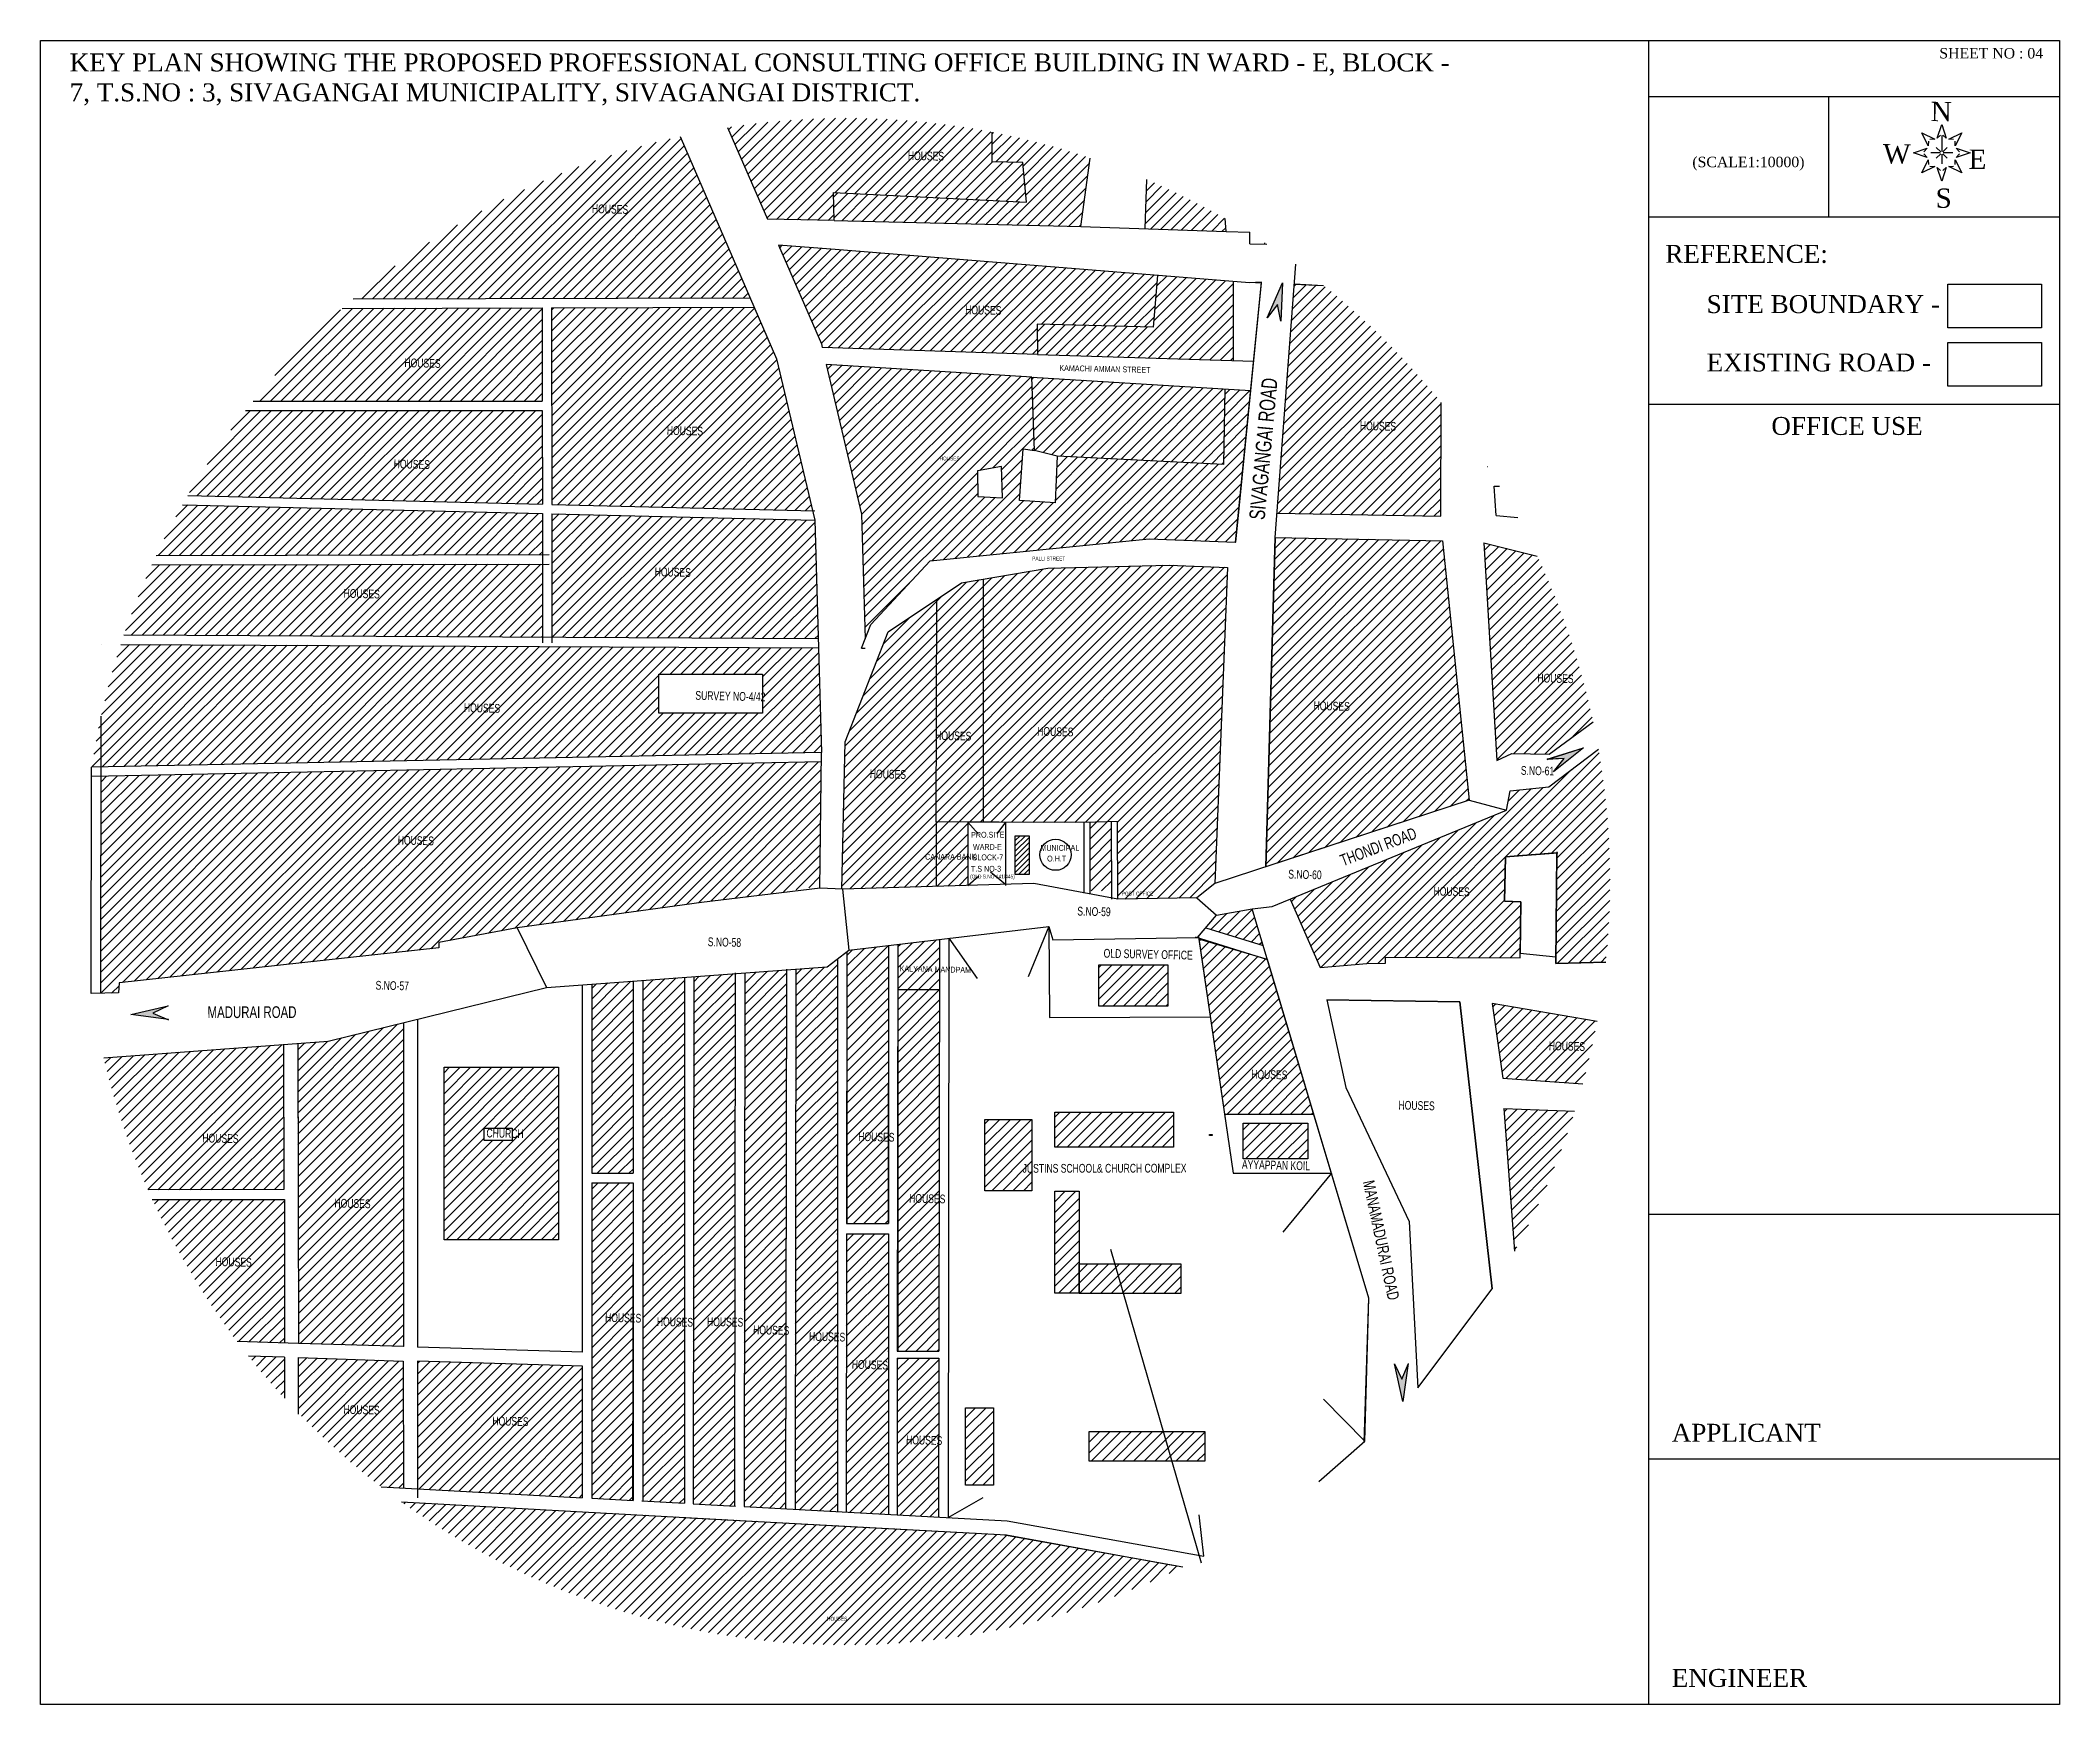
# Model space of a CAD drawing. Header units: metres. Extents: x 3520 to 17931, y 2599 to 6638.
# Drawn here: x 8420 to 9975, y 2774 to 4055 of the extents above; entities that cross this region are included whole.
import ezdxf

# ---------------------------------------------------------------- set-up
doc = ezdxf.new("R2010")
doc.units = ezdxf.units.M
doc.header["$MEASUREMENT"] = 0
doc.layers.add('LOCATION_PLAN', color=7, linetype='Continuous')
doc.styles.add('3', font='sanss___.ttf', dxfattribs={"width": 0.7, "height": 2})
doc.styles.add('ANAND', font='times.ttf')
doc.styles.get("Standard").update_dxf_attribs({"font": 'times.ttf'})
pattern_1 = [(45, (-4132928.9994, -2391192.935), (-4.0678315164, 4.0678315164), [])]
pattern_2 = [(45, (-4022.319, -4088.495), (-4.0678315, 4.0678315), [])]

msp = doc.modelspace()

# ---------------------------------------------------------------- texts
at = {"style": 'ANAND'}
for s, p in [('SHEET NO : 04', (9882.404, 4041.439)), ('(SCALE1:10000)', (9692.274, 3957.7))]:
    msp.add_text(s, height=8.03732, dxfattribs=at).set_placement(p)
for s, p in [('N', (9875.713, 3993.193)), ('W', (9838.962, 3960.603)), ('E', (9904.91, 3956.452))]:
    msp.add_text(s, height=14.878, rotation=359.40258).set_placement(p)
at = {"color": 1, "style": '3', "width": 0.7}
for s, height, rotation, p in [('HOUSES', 6.75, 358.713125, (9088.28, 3963.344)), ('HOUSES', 6.75, 358.713125, (8845.037, 3922.389)), ('HOUSES', 6.75, 358.713125, (9132.397, 3844.596)), ('HOUSES', 6.75, 358.713125, (8700.678, 3803.808)), ('KAMACHI AMMAN STREET', 4.5, 358.713125, (9204.91, 3800.903)), ('SIVAGANGAI ROAD', 12, 84.737976, (9362.969, 3685.828)), ('HOUSES', 6.75, 358.713125, (9436.27, 3755.349)), ('HOUSES', 6.75, 358.713125, (8902.699, 3751.703)), ('HOUSES', 6.75, 358.713125, (8692.452, 3725.957)), ('HOUSES', 3, 0.1, (9112.715, 3731.915)), ('PALLI STREET', 3, 0.1, (9184.068, 3654.848)), ('HOUSES', 6.75, 358.713125, (8893.37, 3642.853)), ('HOUSES', 6.75, 358.713125, (8653.857, 3626.27)), ('HOUSES', 6.75, 358.713125, (9572.898, 3561.081)), ('HOUSES', 6.75, 358.713125, (8746.474, 3538.264)), ('SURVEY NO-4/42', 6.75, 358.713125, (8924.676, 3547.7)), ('HOUSES', 6.75, 358.713125, (9400.63, 3539.784)), ('HOUSES', 6.75, 358.713125, (9109.276, 3516.858)), ('HOUSES', 6.75, 358.713125, (9187.836, 3520.063)), ('HOUSES', 6.75, 358.713125, (9058.983, 3487.336)), ('S.NO-61', 6.75, 358.713125, (9560.169, 3489.95)), ('HOUSES', 6.75, 358.713125, (8695.553, 3436.221)), ('PRO.SITE', 4.5, 0.1, (9137.045, 3441.453)), ('WARD-E', 4.5, 0.1, (9138.447, 3432.095)), ('MUNICIPAL', 4.5, 0.1, (9190.375, 3431.338)), ('THONDI ROAD', 9, 20.849338, (9423.36, 3419.354)), ('CANARA BANK', 4.5, 0.1, (9101.619, 3424.511)), ('BLOCK-7', 4.5, 0.1, (9138.183, 3424.055)), ('O.H.T', 4.5, 0.1, (9195.523, 3423.167)), ('(OLD S.NO-141/445)', 3, 0.1, (9136.229, 3410.076)), ('T.S NO-3', 4.5, 0.1, (9136.92, 3415.264)), ('S.NO-60', 6.75, 358.713125, (9381.136, 3410.033)), ('POST OFFICE', 3, 0.1, (9252.912, 3396.868)), ('HOUSES', 6.75, 358.713125, (9492.974, 3396.961)), ('S.NO-59', 6.75, 358.713125, (9218.725, 3381.547)), ('S.NO-58', 6.75, 358.713125, (8934.22, 3358)), ('KALYANA MANDPAM', 4.5, 358.713125, (9081.951, 3338.541)), ('OLD SURVEY OFFICE', 6.75, 358.713125, (9238.981, 3349.163)), ('S.NO-57', 6.75, 358.713125, (8678.485, 3324.509)), ('MADURAI ROAD', 9, 0.1, (8549.205, 3302.587)), ('HOUSES', 6.75, 358.713125, (9581.722, 3277.902)), ('HOUSES', 6.75, 358.713125, (9352.613, 3256.038)), ('HOUSES', 6.75, 358.713125, (9465.988, 3232.224)), ('HOUSES', 6.75, 358.713125, (8545.12, 3206.939)), ('CHURCH ', 6.75, 358.713125, (8763.864, 3210.77)), ('HOUSES', 6.75, 358.713125, (9050.082, 3208.041)), ('JUSTINS SCHOOL& CHURCH COMPLEX', 6.75, 0.1, (9176.687, 3183.488)), ('AYYAPPAN KOIL', 6.75, 358.713125, (9345.421, 3186.573)), ('MANAMADURAI ROAD', 9, 282.069916, (9438.496, 3176.554)), ('HOUSES', 6.75, 358.713125, (8646.809, 3156.802)), ('HOUSES', 6.75, 358.713125, (9089.266, 3160.54)), ('HOUSES', 6.75, 358.713125, (8555.268, 3111.748)), ('HOUSES', 6.75, 358.713125, (8855.16, 3068.733)), ('HOUSES', 6.75, 358.713125, (8895.036, 3065.574)), ('HOUSES', 6.75, 358.713125, (8933.657, 3065.574)), ('HOUSES', 6.75, 358.713125, (8969.125, 3059.255)), ('HOUSES', 6.75, 358.713125, (9012.179, 3054.19)), ('HOUSES', 6.75, 358.713125, (9045.11, 3032.66)), ('HOUSES', 6.75, 358.713125, (8653.78, 2997.924)), ('HOUSES', 6.75, 358.713125, (8768.411, 2989.068)), ('HOUSES', 6.75, 358.713125, (9086.908, 2974.534)), ('HOUSES', 3, 0.1, (9026.12, 2838.603))]:
    msp.add_text(s, height=height, rotation=rotation, dxfattribs=at).set_placement(p)
msp.add_text('S', height=14.878).set_placement((9879.472, 3926.427))
at = {"color": 0, "ltscale": 0.01, "style": 'ANAND'}
for s, height, p in [('REFERENCE:', 13.8061, (9671.448, 3884.073)), ('SITE BOUNDARY - ', 13.80609, (9703.282, 3845.393)), ('EXISTING ROAD - ', 13.80609, (9703.282, 3800.444)), ('OFFICE USE', 13.8061, (9753.109, 3751.588)), ('APPLICANT', 13.8061, (9676.407, 2976.408)), ('ENGINEER', 13.8061, (9676.407, 2787.655))]:
    msp.add_text(s, height=height, rotation=359.997615, dxfattribs=at).set_placement(p)
at = {"color": 0, "insert": (8443.049, 4045.249), "char_height": 13.8, "attachment_point": 1}
msp.add_mtext_dynamic_manual_height_columns('KEY PLAN SHOWING THE PROPOSED PROFESSIONAL CONSULTING OFFICE BUILDING IN WARD - E, BLOCK - 7, T.S.NO : 3, SIVAGANGAI MUNICIPALITY, SIVAGANGAI DISTRICT. ', width=1079.01346, gutter_width=1, heights=[0], dxfattribs=at)

# ---------------------------------------------------------------- hatches: boundary and pattern name
h = msp.add_hatch()
h.set_pattern_fill('ANSI31', color=8, scale=1.8119)
h.set_pattern_definition(pattern_2)
h.paths.add_polyline_path([(9153.257, 3984.705, 0.08733478), (8949.509, 3988.327), (8980.152, 3917.599), (9031.678, 3916.662), (9031.045, 3938.137), (9179.602, 3930.899), (9176.96, 3961.24), (9153.179, 3961.899)])
h = msp.add_hatch()
h.set_pattern_fill('ANSI31', color=8, scale=1.8119)
h.set_pattern_definition(pattern_1)
h.paths.add_polyline_path([(9016.616, 3685.907), (8814.2, 3690.845), (8814.288, 3595.859), (9019.257, 3594.787)])
h.paths.add_polyline_path([(8987.192, 3810.197), (8970.029, 3849.811), (8814.053, 3849.398), (8814.193, 3698.095), (9014.89, 3693.199)])
h.paths.add_polyline_path([(8806.805, 3849.379), (8652.78, 3848.971, 0.04213768), (8584.299, 3777.622), (8806.872, 3777.69)])
h.paths.add_polyline_path([(8806.879, 3770.443), (8578.523, 3770.373, 0.03370572), (8533.991, 3704.931), (8806.946, 3698.272)])
h.paths.add_polyline_path([(8806.989, 3652.186), (8506.302, 3651.615, 0.02474606), (8484.822, 3597.583), (8807.041, 3595.897)])
h.paths.add_polyline_path([(8913.024, 3981.384, 0.12136593), (8661.2, 3856.241), (8966.892, 3857.051)])
h = msp.add_hatch()
h.set_pattern_fill('ANSI31', color=8, scale=1.8119)
h.set_pattern_definition(pattern_1)
h.paths.add_polyline_path([(9339.018, 3869.617), (9280.566, 3874.32), (9277.222, 3834.585), (9187.814, 3836.773), (9188.252, 3813.58), (9339.018, 3808.766)])
h.paths.add_polyline_path([(9332.444, 3786.885), (9183.869, 3796.075), (9185.804, 3739.664), (9203.379, 3735.277), (9331.233, 3728.696)])
h.paths.add_polyline_path([(9228.661, 3964.776, 0.03320942), (9153.257, 3984.705), (9153.179, 3961.899), (9176.96, 3961.24), (9179.602, 3930.899), (9031.045, 3938.137), (9031.678, 3916.662), (9221.449, 3912.056)])
h.paths.add_polyline_path([(9272.251, 3948.145), (9270.986, 3910.396), (9333.282, 3908.307), (9332.688, 3918.078, 0.02873469)])
edge = h.paths.add_edge_path()
edge.add_line((9385.728, 3867.639), (9372.506, 3691.318))
edge.add_line((9372.506, 3691.318), (9498.601, 3688.92))
edge.add_line((9498.601, 3688.92), (9498.822, 3776.469))
edge.add_arc((9041.095, 3407.726), 587.78, 38.854809, 51.329466)
edge.add_line((9408.364, 3866.636), (9385.728, 3867.639))
h = msp.add_hatch()
h.set_pattern_fill('ANSI31', color=8, scale=1.8119)
h.set_pattern_definition(pattern_2)
h.paths.add_polyline_path([(9280.566, 3874.32), (9032.336, 3894.292), (8988.73, 3897.8), (9021.717, 3821.663), (9022.377, 3818.876), (9188.252, 3813.58), (9187.814, 3836.773), (9277.222, 3834.585)])
h.paths.add_polyline_path([(9183.869, 3796.075), (9025.455, 3805.874), (9052.732, 3690.655), (9055.516, 3594.597), (9059.804, 3605.723), (9105.53, 3654.641), (9274.06, 3671.6), (9340.688, 3668.991), (9352.218, 3785.662), (9332.444, 3786.885), (9331.233, 3728.696), (9203.379, 3735.277), (9201.621, 3699.302), (9174.38, 3701.057), (9177.016, 3740.98), (9185.804, 3739.664)])
h.paths.add_polyline_path([(9141.868, 3723.87), (9160.32, 3727.38), (9161.199, 3703.251), (9142.307, 3704.128)], flags=16)
h = msp.add_hatch(color=256)
h.dxf.hatch_style = 1
h.paths.add_polyline_path([(9376.65, 3868.749), (9365.118, 3841.993), (9372.996, 3852.01), (9375.376, 3839.17)])
h = msp.add_hatch()
h.set_pattern_fill('ANSI31', color=8, scale=1.8119)
h.set_pattern_definition(pattern_1)
h.paths.add_polyline_path([(8806.952, 3691.022), (8529.868, 3697.782, 0.01865403), (8509.67, 3658.869), (8806.982, 3659.434)])
h = msp.add_hatch()
h.set_pattern_fill('ANSI31', color=8, scale=1.8119)
h.set_pattern_definition(pattern_1)
h.paths.add_polyline_path([(9499.827, 3670.05), (9371.107, 3672.655), (9363.999, 3419.02), (9520.351, 3470.322)])
h = msp.add_hatch()
h.set_pattern_fill('ANSI31', color=8, scale=1.8119)
h.set_pattern_definition(pattern_1)
h.paths.add_polyline_path([(9572.762, 3658.357), (9531.85, 3668.455), (9541.66, 3500.895), (9553.262, 3506.384), (9581.965, 3505.774), (9615.846, 3530.799, 0.05745417)])
h = msp.add_hatch()
h.set_pattern_fill('ANSI31', color=8, scale=1.8119)
h.set_pattern_definition(pattern_1)
h.paths.add_polyline_path([(9110.701, 3624.989), (9073.042, 3599.948), (9040.076, 3515.322), (9037.497, 3401.92), (9038.111, 3401.897), (9110.225, 3403.963), (9110.226, 3453.591)])
h.paths.add_polyline_path([(9146.647, 3640.524), (9129.709, 3637.629), (9110.701, 3624.989), (9110.226, 3453.591), (9134.601, 3453.488), (9146.643, 3453.437)])
h.paths.add_polyline_path([(9134.601, 3453.488), (9110.226, 3453.591), (9110.225, 3403.963), (9134.599, 3404.661)])
h.paths.add_polyline_path([(9334.492, 3649.587), (9289.584, 3651.38), (9196.173, 3648.989), (9146.647, 3640.524), (9146.643, 3453.437), (9158.685, 3453.386), (9224.099, 3453.109), (9224.099, 3453.295), (9249.671, 3453.922), (9249.858, 3394.066), (9310.788, 3395.271), (9324.663, 3406.114)])
h = msp.add_hatch()
h.set_pattern_fill('ANSI31', color=8, scale=1.8119)
h.set_pattern_definition(pattern_2)
h.paths.add_polyline_path([(9019.467, 3587.538), (8482.405, 3590.348, 0.04136907), (8459.963, 3495.88), (9021.798, 3507.121)])
h.paths.add_polyline_path([(8896.518, 3567.289), (8976.527, 3567.289), (8976.527, 3537.337), (8896.518, 3537.337)], flags=16)
h.paths.add_polyline_path([(8923.503, 3546.387), (8961.152, 3546.452), (8961.14, 3553.508), (8923.49, 3553.442)], flags=8)
h.paths.add_polyline_path([(8745.692, 3537.388), (8759.425, 3537.412), (8759.416, 3542.116), (8745.684, 3542.092)], flags=24)
h = msp.add_hatch()
h.set_pattern_fill('ANSI31', color=8, scale=1.8119)
h.set_pattern_definition(pattern_1)
h.paths.add_polyline_path([(9021.713, 3499.87), (8467.198, 3488.775), (8466.911, 3321.691), (8480.601, 3321.927), (8481.21, 3329.836), (8727.136, 3356.629), (8727.136, 3360.877), (8787.636, 3371.996), (8929.407, 3391.664), (8979.905, 3397.675), (9020.591, 3404.358)])
h = msp.add_hatch()
h.set_pattern_fill('ANSI31', color=8, scale=1.8119)
h.set_pattern_definition(pattern_1)
h.paths.add_polyline_path([(9560.244, 3392.134), (9547.617, 3392.589), (9548.302, 3426.68), (9587.965, 3429.727), (9587.191, 3344.718), (9625.58, 3345.57, 0.02649229), (9628.875, 3407.726, 0.04358685), (9619.976, 3509.621), (9581.863, 3480.706), (9552.068, 3477.553), (9549.171, 3462.546), (9382.56, 3394.085), (9405.804, 3341.64), (9441.559, 3344.535), (9456.115, 3344.822), (9456.115, 3349.417), (9559.769, 3348.934)])
h.paths.add_polyline_path([(9618.893, 3299.862), (9538.177, 3313.728), (9546.26, 3256.222), (9607.839, 3251.882, 0.02095111)])
h.paths.add_polyline_path([(9601.616, 3230.801), (9547.229, 3232.858), (9555.404, 3123.17, 0.0499437)])
h = msp.add_hatch(color=256)
h.dxf.hatch_style = 1
h.paths.add_polyline_path([(9608.478, 3510.778), (9580.733, 3501.886), (9593.46, 3502.531), (9585.346, 3492.299)])
h = msp.add_hatch()
h.set_pattern_fill('ANSI31', color=256, scale=1.8119)
h.set_pattern_definition(pattern_1)
h.paths.add_polyline_path([(9245.142, 3453.811), (9228.629, 3453.406), (9228.629, 3400.666), (9245.308, 3400.518)])
h = msp.add_hatch()
h.set_pattern_fill('ANSI31', color=256, scale=0.90595)
h.set_pattern_definition([(45, (-2061859.8746, -1193654.715), (-2.0339157582, 2.0339157582), [])])
h.paths.add_polyline_path([(9181.706, 3443.022), (9171.032, 3443.022), (9171.032, 3413.252), (9181.706, 3413.252)])
h = msp.add_hatch()
h.set_pattern_fill('ANSI31', color=256, scale=1.8119)
h.set_pattern_definition(pattern_1)
h.paths.add_polyline_path([(9353.481, 3386.587), (9325.96, 3381.701), (9317.646, 3372.017), (9361.891, 3358.535)])
h = msp.add_hatch()
h.set_pattern_fill('ANSI31', color=8, scale=1.8119)
h.set_pattern_definition(pattern_1)
h.paths.add_polyline_path([(9112.612, 3363.13), (9080.624, 3359.328), (9080.624, 3046.265), (9112.19, 3046.265)])
h.paths.add_polyline_path([(9073.332, 3358.461), (9042.802, 3354.832), (9041.344, 3353.7), (9041.344, 3144.373), (9073.047, 3144.373)])
h.paths.add_polyline_path([(9034.097, 3348.071), (9026.29, 3342.008), (9002.02, 3340.231), (9001.466, 2924.424), (9034.097, 2922.647)])
h.paths.add_polyline_path([(8994.772, 3339.7), (8962.74, 3337.355), (8962.193, 2926.561), (8994.219, 2924.818)])
h.paths.add_polyline_path([(8955.492, 3336.824), (8923.46, 3334.478), (8922.92, 2928.699), (8954.946, 2926.956)])
h.paths.add_polyline_path([(8916.257, 3333.951), (8884.225, 3331.605), (8884.225, 2930.805), (8916.257, 2929.062)])
h.paths.add_polyline_path([(8876.932, 3331.071), (8844.945, 3328.728), (8844.945, 3183.087), (8876.735, 3183.087)])
h.paths.add_polyline_path([(8876.725, 3175.839), (8844.945, 3175.839), (8844.945, 2932.943), (8876.399, 2931.231)])
h = msp.add_hatch()
h.set_pattern_fill('ANSI31', color=8, scale=1.8119)
h.set_pattern_definition(pattern_1)
h.paths.add_polyline_path([(9396.175, 3221.742), (9346.457, 3221.742), (9346.457, 3194.11), (9396.175, 3194.11)])
h.paths.add_polyline_path([(9365.107, 3347.81), (9312.387, 3363.222), (9332.088, 3228.719), (9400.815, 3228.719)])
h = msp.add_hatch()
h.set_pattern_fill('ANSI31', color=8, scale=1.8119)
h.set_pattern_definition(pattern_1)
h.paths.add_polyline_path([(9288.588, 3343.55), (9235.329, 3343.55), (9235.329, 3311.747), (9288.588, 3311.747)])
h = msp.add_hatch(color=256)
h.dxf.hatch_style = 1
h.paths.add_polyline_path([(8507.135, 3306.318), (8518.853, 3312.083), (8490.033, 3305.306), (8518.911, 3301.444)])
h = msp.add_hatch()
h.set_pattern_fill('ANSI31', color=8, scale=1.8119)
h.set_pattern_definition(pattern_1)
h.paths.add_polyline_path([(8699.993, 3299.066), (8642.064, 3284.815), (8618.629, 3283.064), (8619.19, 3052.111), (8699.993, 3049.666), (8699.993, 3163.632)])
h = msp.add_hatch()
h.set_pattern_fill('ANSI31', color=8, scale=1.8119)
h.set_pattern_definition(pattern_1)
h.paths.add_polyline_path([(8607.76, 3282.252), (8469.223, 3271.901, 0.04567355), (8503.387, 3170.332), (8608.031, 3170.623)])
h = msp.add_hatch()
h.set_pattern_fill('ANSI31', color=8, scale=1.8119)
h.set_pattern_definition(pattern_1)
h.paths.add_polyline_path([(8783.681, 3217.856), (8783.681, 3208.242), (8762.205, 3208.242), (8762.205, 3217.856)])
h.paths.add_polyline_path([(8819.453, 3264.68), (8731.302, 3264.68), (8731.302, 3131.876), (8819.453, 3131.876)])
h = msp.add_hatch()
h.set_pattern_fill('ANSI31', color=8, scale=1.8119)
h.set_pattern_definition(pattern_1)
h.paths.add_polyline_path([(9183.879, 3224.59), (9147.567, 3224.59), (9147.567, 3169.618), (9183.879, 3169.618)])
h = msp.add_hatch()
h.set_pattern_fill('ANSI31', color=8, scale=1.8119)
h.set_pattern_definition(pattern_1)
h.paths.add_polyline_path([(9292.815, 3230.148), (9201.448, 3230.148), (9201.448, 3203.247), (9292.815, 3203.247)])
h = msp.add_hatch()
h.set_pattern_fill('ANSI31', color=8, scale=1.8119)
h.set_pattern_definition(pattern_1)
h.paths.add_polyline_path([(8608.309, 3163.032), (8506.669, 3163.032, 0.05439406), (8572.013, 3053.539), (8608.309, 3052.441)])
h = msp.add_hatch()
h.set_pattern_fill('ANSI31', color=8, scale=1.8119)
h.set_pattern_definition(pattern_1)
h.paths.add_polyline_path([(9220.191, 3113.104), (9220.191, 3169.245), (9201.448, 3169.245), (9201.448, 3090.881), (9220.191, 3090.881)])
h.paths.add_polyline_path([(9298.671, 3113.104), (9220.191, 3113.104), (9220.191, 3090.881), (9298.671, 3090.881)])
h = msp.add_hatch()
h.set_pattern_fill('ANSI31', color=8, scale=1.8119)
h.set_pattern_definition(pattern_1)
h.paths.add_polyline_path([(9073.377, 3136.598), (9041.018, 3136.598), (9040.732, 2922.286), (9073.377, 2920.509)])
h.paths.add_polyline_path([(9112.182, 3040.84), (9080.156, 3040.84), (9079.996, 2920.149), (9112.019, 2918.406)])
h = msp.add_hatch()
h.set_pattern_fill('ANSI31', color=8, scale=1.8119)
h.set_pattern_definition(pattern_1)
h.paths.add_polyline_path([(8699.707, 3038.431), (8619.323, 3041.226), (8619.323, 2998.343, 0.03621572), (8682.808, 2941.768), (8699.985, 2940.833)])
h.paths.add_polyline_path([(8837.697, 3034.624), (8710.864, 3038.461), (8710.864, 2940.241), (8837.697, 2933.338)])
h.paths.add_polyline_path([(8608.309, 3041.564), (8580.634, 3042.402, 0.01812858), (8608.309, 3010.004)])
h = msp.add_hatch(color=256)
h.dxf.hatch_style = 1
h.paths.add_polyline_path([(9473.501, 3036.308), (9468.575, 3024.555), (9462.862, 3036.298), (9469.51, 3007.448)])
h = msp.add_hatch()
h.set_pattern_fill('ANSI31', color=8, scale=1.8119)
h.set_pattern_definition(pattern_1)
h.paths.add_polyline_path([(9154.163, 3002.539), (9132.814, 3002.539), (9132.814, 2942.999), (9154.163, 2942.999)])
h = msp.add_hatch()
h.set_pattern_fill('ANSI31', color=256, scale=1.8119)
h.set_pattern_definition(pattern_1)
h.paths.add_polyline_path([(9316.851, 2984.215), (9227.778, 2984.215), (9227.778, 2961.428), (9316.851, 2961.428)])
h = msp.add_hatch()
h.set_pattern_fill('ANSI31', color=8, scale=1.8119)
h.set_pattern_definition(pattern_1)
h.paths.add_polyline_path([(9300.058, 2880.067), (9163.502, 2904.716), (9024.778, 2912.267), (8884.225, 2919.918), (8698.629, 2930.02, 0.27627857)])

# ---------------------------------------------------------------- linework, layer by layer
for p, q in [((9658.46, 4055.343), (9658.46, 2774.014)), ((9658.46, 4012.092), (9975.008, 4012.092)), ((9797.163, 4012.092), (9797.163, 3919.385)), ((9658.46, 3919.385), (9975.008, 3919.385))]:
    msp.add_line(p, q)
at = {"color": 1, "linetype": 'Continuous'}
for p, q in [((8913.024, 3981.384), (8987.192, 3810.197)), ((8949.509, 3988.327), (8980.152, 3917.599)), ((9153.179, 3961.899), (9153.257, 3984.705)), ((9221.449, 3912.056), (9228.661, 3964.776)), ((9176.96, 3961.24), (9153.179, 3961.899)), ((9179.602, 3930.899), (9176.96, 3961.24)), ((9031.678, 3916.662), (9031.045, 3938.137)), ((9031.045, 3938.137), (9179.602, 3930.899)), ((9270.986, 3910.396), (9272.251, 3948.145)), ((9333.282, 3908.307), (9332.688, 3918.078)), ((9031.678, 3916.662), (9221.449, 3912.056)), ((9221.449, 3912.056), (9333.282, 3908.307)), ((9333.282, 3908.307), (9351.644, 3907.691)), ((9351.554, 3898.607), (9351.644, 3907.691)), ((8988.73, 3897.8), (9021.717, 3821.663)), ((9351.257, 3868.632), (9032.336, 3894.292)), ((9351.554, 3898.607), (9364.673, 3898.422)), ((9280.566, 3874.32), (9277.222, 3834.585)), ((9339.018, 3808.766), (9339.018, 3869.617)), ((9340.688, 3668.991), (9360.482, 3869.29)), ((9360.482, 3869.29), (9351.257, 3868.632)), ((9355.869, 3868.961), (9360.429, 3868.759)), ((9385.728, 3867.639), (9408.364, 3866.636)), ((9277.222, 3834.585), (9187.814, 3836.773)), ((9187.814, 3836.773), (9188.252, 3813.58)), ((8987.192, 3810.197), (9016.616, 3685.907)), ((9021.717, 3821.663), (9022.377, 3818.876)), ((9188.252, 3813.58), (9354.452, 3808.273)), ((9025.455, 3805.874), (9052.732, 3690.655)), ((9183.869, 3796.075), (9352.218, 3785.662)), ((9185.804, 3739.664), (9183.869, 3796.075)), ((9332.444, 3786.885), (9331.233, 3728.696)), ((9498.601, 3688.92), (9498.822, 3776.469)), ((9174.38, 3701.057), (9177.016, 3740.98)), ((9177.016, 3740.98), (9185.804, 3739.664)), ((9203.379, 3735.277), (9201.621, 3699.302)), ((9331.233, 3728.696), (9203.379, 3735.277)), ((9160.32, 3727.38), (9141.868, 3723.87)), ((9141.868, 3723.87), (9142.307, 3704.128)), ((9161.199, 3703.251), (9160.32, 3727.38)), ((9142.307, 3704.128), (9161.199, 3703.251)), ((9201.621, 3699.302), (9174.38, 3701.057)), ((9016.616, 3685.907), (9021.798, 3507.121)), ((9052.732, 3690.655), (9055.516, 3594.597)), ((9372.506, 3691.318), (9498.601, 3688.92)), ((9105.53, 3654.641), (9274.06, 3671.6)), ((9274.06, 3671.6), (9340.688, 3668.991)), ((9059.804, 3605.723), (9105.53, 3654.641)), ((9073.042, 3599.948), (9129.709, 3637.629)), ((9129.709, 3637.629), (9196.173, 3648.989)), ((9196.173, 3648.989), (9289.584, 3651.38)), ((9289.584, 3651.38), (9334.492, 3649.587)), ((9334.492, 3649.587), (9324.663, 3406.114)), ((9040.076, 3515.322), (9073.042, 3599.948)), ((9052.728, 3587.364), (9059.804, 3605.723)), ((9037.497, 3401.92), (9040.076, 3515.322)), ((9020.569, 3402.515), (9021.798, 3507.121)), ((9581.863, 3480.706), (9619.976, 3509.621)), ((9549.171, 3462.546), (9552.068, 3477.553)), ((9552.068, 3477.553), (9581.863, 3480.706)), ((9368.77, 3388.419), (9549.171, 3462.546)), ((9185.308, 3406.114), (9038.111, 3401.897)), ((9249.858, 3394.066), (9185.308, 3406.114)), ((9324.663, 3406.114), (9310.788, 3395.271)), ((8929.407, 3391.664), (8787.636, 3371.996)), ((9020.727, 3402.534), (8929.407, 3391.664)), ((9038.111, 3401.897), (9020.727, 3402.534)), ((9310.788, 3395.271), (9249.858, 3394.066)), ((9311.282, 3364.603), (9325.96, 3381.701)), ((9325.96, 3381.701), (9353.481, 3386.587)), ((9353.481, 3386.587), (9368.77, 3388.419)), ((8787.636, 3371.996), (8727.136, 3360.877)), ((8727.136, 3360.877), (8727.136, 3356.629)), ((9042.802, 3354.832), (9196.918, 3373.152)), ((9196.918, 3373.152), (9199.976, 3362.771)), ((9199.976, 3362.771), (9311.282, 3364.603)), ((8727.136, 3356.629), (8481.21, 3329.836)), ((9026.29, 3342.008), (9042.802, 3354.832)), ((8481.21, 3329.836), (8480.601, 3321.927)), ((8810.23, 3326.186), (9026.29, 3342.008)), ((8480.601, 3321.927), (8459.664, 3321.567)), ((8642.064, 3284.815), (8810.23, 3326.186)), ((8469.223, 3271.901), (8642.064, 3284.815)), ((8682.808, 2941.768), (8837.697, 2933.338)), ((8844.945, 2932.943), (8876.977, 2931.2)), ((8883.647, 2930.837), (8916.257, 2929.062)), ((8922.92, 2928.699), (8955.537, 2926.924)), ((8962.193, 2926.561), (9164.768, 2915.535)), ((9164.768, 2915.535), (9316.059, 2888.225))]:
    msp.add_line(p, q, dxfattribs=at)
at = {"ltscale": 10}
for p, q in [((9873.838, 3974.187), (9868.82, 3984.191)), ((9868.82, 3984.191), (9878.825, 3979.173)), ((9880.741, 3979.967), (9884.267, 3990.59)), ((9883.434, 3982.411), (9880.741, 3979.967)), ((9884.267, 3990.59), (9887.793, 3979.967)), ((9884.267, 3982.073), (9884.267, 3969.857)), ((9887.793, 3979.967), (9885.1, 3982.411)), ((9889.71, 3979.173), (9899.714, 3984.191)), ((9899.714, 3984.191), (9894.696, 3974.187)), ((9862.422, 3968.744), (9873.044, 3972.27)), ((9873.044, 3965.218), (9862.422, 3968.744)), ((9873.044, 3972.27), (9870.6, 3969.578)), ((9870.6, 3967.911), (9873.044, 3965.218)), ((9874.014, 3977.819), (9873.838, 3974.187)), ((9878.825, 3979.173), (9875.193, 3978.997)), ((9883.155, 3968.744), (9875.841, 3968.744)), ((9884.267, 3967.632), (9884.267, 3960.318)), ((9885.054, 3969.531), (9888.48, 3972.957)), ((9885.054, 3967.958), (9888.48, 3964.531)), ((9892.693, 3968.744), (9885.379, 3968.744)), ((9893.342, 3978.997), (9889.71, 3979.173)), ((9894.696, 3974.187), (9894.52, 3977.819)), ((9897.934, 3969.578), (9895.49, 3972.27)), ((9895.49, 3972.27), (9906.113, 3968.744)), ((9906.113, 3968.744), (9895.49, 3965.218)), ((9895.49, 3965.218), (9897.934, 3967.911)), ((9868.82, 3953.297), (9873.838, 3963.302)), ((9878.825, 3958.315), (9868.82, 3953.297)), ((9873.838, 3963.302), (9874.014, 3959.67)), ((9875.193, 3958.491), (9878.825, 3958.315)), ((9884.267, 3946.899), (9880.741, 3957.521)), ((9880.741, 3957.521), (9883.434, 3955.077)), ((9887.793, 3957.521), (9884.267, 3946.899)), ((9885.1, 3955.077), (9887.793, 3957.521)), ((9889.71, 3958.315), (9893.342, 3958.491)), ((9899.714, 3953.297), (9889.71, 3958.315)), ((9894.52, 3959.67), (9894.696, 3963.302)), ((9894.696, 3963.302), (9899.714, 3953.297))]:
    msp.add_line(p, q, dxfattribs=at)
at = {"color": 1}
for p, q in [((9031.678, 3916.662), (8980.152, 3917.599)), ((9032.336, 3894.292), (8988.73, 3897.8)), ((9363.187, 3898.443), (9363.271, 3899.344)), ((9371.107, 3672.655), (9386.882, 3883.033)), ((8661.2, 3856.241), (8966.892, 3857.051)), ((8806.799, 3856.639), (8806.799, 3856.627)), ((8652.78, 3848.971), (8806.805, 3849.379)), ((8806.805, 3849.379), (8806.872, 3777.69)), ((8814.053, 3849.398), (8970.029, 3849.811)), ((8814.053, 3849.398), (8814.193, 3698.095)), ((9188.252, 3813.58), (9022.377, 3818.876)), ((9183.869, 3796.075), (9025.455, 3805.874)), ((8584.299, 3777.622), (8806.872, 3777.69)), ((8578.523, 3770.373), (8806.879, 3770.443)), ((8806.879, 3770.443), (8806.946, 3698.272)), ((9203.379, 3735.277), (9185.804, 3739.664)), ((9534.579, 3727.036), (9534.211, 3727.042)), ((8533.991, 3704.931), (8806.946, 3698.272)), ((9539.63, 3712.098), (9543.877, 3712.186)), ((9541.319, 3689.575), (9539.63, 3712.098)), ((8529.868, 3697.782), (8806.952, 3691.022)), ((8806.952, 3691.022), (8807.045, 3591.517)), ((8814.193, 3698.095), (9016.793, 3693.153)), ((8814.2, 3690.845), (9016.616, 3685.907)), ((8814.2, 3690.845), (8814.292, 3591.524)), ((9541.319, 3689.575), (9557.815, 3687.879)), ((9371.107, 3672.655), (9363.999, 3419.02)), ((9371.107, 3672.655), (9499.827, 3670.05)), ((9499.827, 3670.05), (9520.351, 3470.322)), ((8509.67, 3658.869), (8812.108, 3659.444)), ((9531.85, 3668.455), (9572.762, 3658.357)), ((9531.85, 3668.455), (9541.66, 3500.895)), ((8506.302, 3651.615), (8812.122, 3652.196)), ((9146.643, 3453.437), (9146.647, 3640.524)), ((9110.226, 3453.591), (9110.701, 3624.989)), ((8484.822, 3597.583), (9019.257, 3594.787)), ((8467.347, 3590.427), (8467.373, 3590.427)), ((8482.405, 3590.348), (9019.467, 3587.538)), ((9052.728, 3587.364), (9055.478, 3587.35)), ((8466.911, 3321.554), (8467.278, 3535.081)), ((9581.965, 3505.774), (9615.846, 3530.799)), ((9021.798, 3507.121), (8459.963, 3495.88)), ((9021.943, 3499.875), (8460.108, 3488.633)), ((9541.66, 3500.895), (9553.262, 3506.384)), ((9553.262, 3506.384), (9581.965, 3505.774)), ((9580.388, 3501.868), (9608.478, 3510.778)), ((9593.46, 3502.531), (9580.471, 3501.802)), ((9608.478, 3510.778), (9585.346, 3492.299)), ((9585.346, 3492.299), (9593.46, 3502.531)), ((8459.664, 3321.567), (8459.963, 3495.88)), ((9520.351, 3470.322), (9324.663, 3406.114)), ((9520.351, 3470.322), (9549.171, 3462.546)), ((9110.226, 3453.591), (9110.225, 3403.963)), ((9134.601, 3453.488), (9110.226, 3453.591)), ((9134.601, 3453.488), (9134.599, 3404.661)), ((9158.685, 3453.386), (9134.601, 3453.488)), ((9134.601, 3453.488), (9142.464, 3444.574)), ((9163.437, 3453.366), (9156.944, 3444.366)), ((9223.809, 3453.11), (9158.685, 3453.386)), ((9163.437, 3453.366), (9163.437, 3404.781)), ((9250.154, 3453.934), (9224.099, 3453.295)), ((9224.099, 3398.874), (9224.099, 3453.295)), ((9228.629, 3398.029), (9228.629, 3453.406)), ((9245.328, 3394.052), (9245.142, 3453.811)), ((9249.858, 3394.066), (9249.671, 3453.922)), ((9547.617, 3392.589), (9548.302, 3426.68)), ((9548.302, 3426.68), (9588.799, 3429.791)), ((9587.972, 3430.469), (9587.191, 3344.718)), ((9134.599, 3404.661), (9142.874, 3412.148)), ((9163.437, 3405.487), (9151.972, 3414.838)), ((9038.111, 3401.897), (9042.802, 3354.832)), ((9310.788, 3395.271), (9325.96, 3381.701)), ((9382.56, 3394.085), (9405.804, 3341.64)), ((9560.244, 3392.134), (9547.617, 3392.589)), ((9559.769, 3348.934), (9560.244, 3392.134)), ((9443.326, 3086.938), (9353.481, 3386.587)), ((8787.636, 3371.996), (8810.23, 3326.186)), ((9073.332, 3358.461), (9073.047, 3144.373)), ((9073.377, 3358.467), (9073.377, 3144.373)), ((9080.58, 3359.118), (9080.164, 3046.265)), ((9080.624, 3359.328), (9080.624, 3046.265)), ((9112.612, 3363.13), (9112.19, 3046.265)), ((9119.86, 3363.992), (9119.266, 2918.012)), ((9119.86, 3363.992), (9141.721, 3333.16)), ((9196.918, 3373.152), (9180.88, 3334.379)), ((9196.918, 3373.152), (9197.482, 3303.116)), ((9309.563, 3365.125), (9365.107, 3347.81)), ((9312.053, 3365.501), (9338.772, 3183.087)), ((9317.646, 3372.017), (9361.891, 3358.535)), ((9034.097, 3348.071), (9034.097, 2922.647)), ((9041.3, 3348.723), (9041.028, 3144.373)), ((9041.344, 3353.7), (9041.344, 3144.373)), ((9405.804, 3341.64), (9441.559, 3344.535)), ((9441.559, 3344.535), (9456.115, 3344.822)), ((9456.115, 3344.822), (9456.115, 3349.417)), ((9456.115, 3349.417), (9559.769, 3348.934)), ((9587.191, 3344.718), (9625.58, 3345.57)), ((8837.697, 3328.197), (8837.697, 3045.5)), ((8844.945, 3328.728), (8844.945, 3183.087)), ((8876.977, 3331.074), (8876.977, 3183.087)), ((8884.225, 3331.605), (8884.225, 2930.805)), ((8916.257, 3333.951), (8916.257, 2929.062)), ((8923.46, 3334.602), (8922.92, 2928.699)), ((8955.493, 3337.488), (8954.946, 2926.956)), ((8962.74, 3337.478), (8962.193, 2926.561)), ((8994.773, 3340.365), (8994.219, 2924.818)), ((9002.02, 3340.355), (9001.466, 2924.424)), ((9080.535, 3324.675), (9112.56, 3324.675)), ((9410.87, 3316.754), (9513.203, 3315.124)), ((9410.87, 3316.754), (9425.624, 3249.191)), ((9513.203, 3315.124), (9538.244, 3094.151)), ((9618.893, 3299.862), (9538.177, 3313.728)), ((9538.177, 3313.728), (9546.26, 3256.222)), ((8699.993, 3299.066), (8699.993, 3049.666)), ((8710.864, 3301.741), (8710.864, 3049.338)), ((9197.482, 3303.116), (9321.143, 3303.444)), ((8607.76, 3282.252), (8608.031, 3170.623)), ((8618.629, 3283.064), (8618.902, 3170.654)), ((8618.629, 3283.064), (8619.19, 3052.111)), ((9425.624, 3249.191), (9474.243, 3146.029)), ((9546.26, 3256.222), (9607.839, 3251.882)), ((9332.088, 3228.719), (9400.815, 3228.719)), ((9547.229, 3232.858), (9601.616, 3230.801)), ((9547.229, 3232.858), (9555.404, 3123.17)), ((8844.945, 3183.087), (8876.977, 3183.087)), ((8844.945, 3175.839), (8844.945, 2932.943)), ((8844.945, 3175.839), (8876.977, 3175.839)), ((8876.725, 3175.839), (8876.399, 2931.231)), ((8876.977, 3175.839), (8876.977, 2931.2)), ((8883.973, 3175.839), (8884.225, 3175.839)), ((8883.982, 3183.087), (8884.225, 3183.087)), ((9338.772, 3183.087), (9414.497, 3183.087)), ((9414.497, 3183.087), (9376.98, 3137.731)), ((8608.031, 3170.623), (8503.387, 3170.332)), ((8699.993, 3163.632), (8699.993, 3049.666)), ((9033.781, 3144.373), (9034.097, 3144.373)), ((9041.028, 3144.373), (9073.377, 3144.373)), ((9080.294, 3144.373), (9080.624, 3144.373)), ((9474.243, 3146.029), (9480.915, 3017.797)), ((9033.77, 3136.598), (9034.097, 3136.598)), ((9041.018, 3136.598), (9040.732, 2922.286)), ((9041.018, 3136.598), (9073.377, 3136.598)), ((9073.377, 3136.598), (9073.377, 2920.198)), ((9080.284, 3136.598), (9080.624, 3136.598)), ((9244.3, 3124.697), (9314.166, 2883.242)), ((9439.662, 2975.718), (9443.326, 3086.938)), ((8619.19, 3052.111), (8572.013, 3053.539)), ((8699.993, 3049.666), (8619.19, 3052.111)), ((8838.15, 3045.486), (8710.864, 3049.338)), ((8608.344, 3041.563), (8580.634, 3042.402)), ((8608.344, 3041.563), (8608.421, 3009.883)), ((8710.864, 3038.461), (8710.864, 2933.338)), ((8837.821, 3034.62), (8710.864, 3038.461)), ((8837.697, 3034.624), (8837.697, 2933.338)), ((9072.909, 3040.84), (9073.377, 3040.84)), ((9072.916, 3046.265), (9073.377, 3046.265)), ((9080.156, 3040.84), (9079.996, 2920.149)), ((9080.156, 3040.84), (9112.182, 3040.84)), ((9080.164, 3046.265), (9112.19, 3046.265)), ((9112.182, 3040.84), (9112.019, 2918.406)), ((9440.055, 2976.837), (9408.297, 3009.075)), ((8682.808, 2941.768), (8837.697, 2933.338)), ((8698.629, 2930.02), (8884.225, 2919.918)), ((8844.945, 2932.943), (8876.977, 2931.2)), ((8883.647, 2930.837), (8916.257, 2929.062)), ((8922.92, 2928.699), (8955.537, 2926.924)), ((8962.193, 2926.561), (9164.768, 2915.535)), ((9119.266, 2918.012), (9146.334, 2933.509)), ((8915.658, 2918.207), (9164.177, 2904.68)), ((9112.005, 2907.519), (9112.004, 2907.135)), ((9164.768, 2915.535), (9316.059, 2888.225)), ((9316.059, 2888.225), (9312.476, 2920.022)), ((9162.837, 2904.836), (9300.058, 2880.067))]:
    msp.add_line(p, q, dxfattribs=at)
at = {"color": 3}
for p, q in [((9658.46, 3919.385), (9975.008, 3919.385)), ((9658.46, 3775.231), (9975.008, 3775.231)), ((9658.46, 3151.724), (9975.008, 3151.724)), ((9658.46, 2963.289), (9975.008, 2963.289))]:
    msp.add_line(p, q, dxfattribs=at)
msp.add_lwpolyline([(8420.498, 4055.343), (9975.008, 4055.343), (9975.008, 2774.014), (8420.498, 2774.014)], close=True, dxfattribs=at)
at = {"ltscale": 10}
for points in [[(9880.054, 3972.957), (9883.481, 3969.531)], [(9880.054, 3964.531), (9883.481, 3967.958)]]:
    msp.add_lwpolyline(points, dxfattribs=at)
at = {"color": 1}
for points in [[(9360.429, 3868.759), (9340.688, 3668.991)], [(9365.01, 3841.741), (9376.65, 3868.749), (9375.376, 3839.17), (9372.996, 3852.01), (9364.905, 3841.722)], [(9385.746, 3867.89), (9408.364, 3866.636)], [(9372.506, 3691.318), (9498.601, 3688.92), (9498.822, 3776.469)], [(9363.999, 3419.02), (9371.107, 3672.655), (9499.827, 3670.05), (9520.351, 3470.322), (9363.999, 3419.02)], [(9580.471, 3501.802), (9608.478, 3510.778), (9585.346, 3492.299), (9593.46, 3502.531), (9580.388, 3501.868)], [(9625.58, 3345.57), (9587.191, 3344.718), (9587.965, 3429.727), (9548.302, 3426.68), (9547.617, 3392.589), (9560.244, 3392.134), (9559.809, 3352.564)], [(9404.672, 2945.884), (9440.055, 2976.837), (9443.326, 3086.938), (9365.107, 3347.81), (9312.387, 3363.222), (9338.772, 3183.087)], [(9559.809, 3352.564), (9587.236, 3349.648)], [(8519.183, 3301.408), (8490.033, 3305.306), (8518.853, 3312.083), (8507.135, 3306.318), (8519.23, 3301.312)], [(9480.915, 3017.797), (9538.244, 3094.151), (9513.203, 3315.124), (9410.87, 3316.754), (9425.624, 3249.191), (9474.243, 3146.029), (9480.915, 3017.797)], [(8506.669, 3163.032), (8608.309, 3163.032), (8608.309, 3052.441)], [(8608.309, 3041.564), (8608.309, 3010.004)], [(8619.323, 2997.645), (8619.323, 3041.226), (8699.707, 3038.431), (8699.985, 2940.833)], [(9473.538, 3036.58), (9469.51, 3007.448), (9462.862, 3036.298), (9468.575, 3024.555), (9473.634, 3036.627)], [(8698.629, 2930.02), (8884.225, 2919.918), (9024.778, 2912.267), (9164.177, 2904.68), (9292.214, 2881.482)]]:
    msp.add_lwpolyline(points, dxfattribs=at)
for points in [[(9888.824, 3867.741), (9961.088, 3867.741), (9961.088, 3834.029), (9888.824, 3834.029)], [(9888.824, 3822.792), (9961.088, 3822.792), (9961.088, 3789.08), (9888.824, 3789.08)], [(8896.518, 3567.289), (8976.527, 3567.289), (8976.527, 3537.337), (8896.518, 3537.337)], [(9171.032, 3443.022), (9181.706, 3443.022), (9181.706, 3413.252), (9171.032, 3413.252)], [(9235.329, 3343.55), (9288.588, 3343.55), (9288.588, 3311.747), (9235.329, 3311.747)], [(8731.302, 3264.68), (8819.453, 3264.68), (8819.453, 3131.876), (8731.302, 3131.876)], [(8762.205, 3217.856), (8783.681, 3217.856), (8783.681, 3208.242), (8762.205, 3208.242)], [(9147.567, 3224.59), (9183.879, 3224.59), (9183.879, 3169.618), (9147.567, 3169.618)], [(9201.448, 3230.148), (9292.815, 3230.148), (9292.815, 3203.247), (9201.448, 3203.247)], [(9346.457, 3221.742), (9396.175, 3221.742), (9396.175, 3194.11), (9346.457, 3194.11)], [(9320.578, 3213.031), (9322.534, 3213.031), (9322.534, 3212.146), (9320.578, 3212.146)], [(9201.448, 3169.245), (9220.191, 3169.245), (9220.191, 3090.881), (9201.448, 3090.881)], [(9220.191, 3090.881), (9220.191, 3090.881), (9220.191, 3113.104), (9220.191, 3113.104)], [(9220.191, 3090.881), (9298.671, 3090.881), (9298.671, 3113.104), (9220.191, 3113.104)], [(9132.814, 3002.539), (9154.163, 3002.539), (9154.163, 2942.999), (9132.814, 2942.999)], [(9227.778, 2984.215), (9316.851, 2984.215), (9316.851, 2961.428), (9227.778, 2961.428)]]:
    msp.add_lwpolyline(points, close=True, dxfattribs=at)
msp.add_circle((9202.038, 3428.346), 11.997, dxfattribs=at)
at = {"layer": 'LOCATION_PLAN', "color": 7}
msp.add_lwpolyline([(8420.498, 4055.343), (9975.008, 4055.343), (9975.008, 2774.014), (8420.498, 2774.014)], close=True, dxfattribs=at)

msp.set_redraw_order([(e.dxf.handle, doc.entitydb.next_handle()) for e in msp.query("TEXT MTEXT ATTDEF DIMENSION ARC_DIMENSION")])  # texts and dimensions are drawn at this point

doc.saveas('drawing.dxf')
